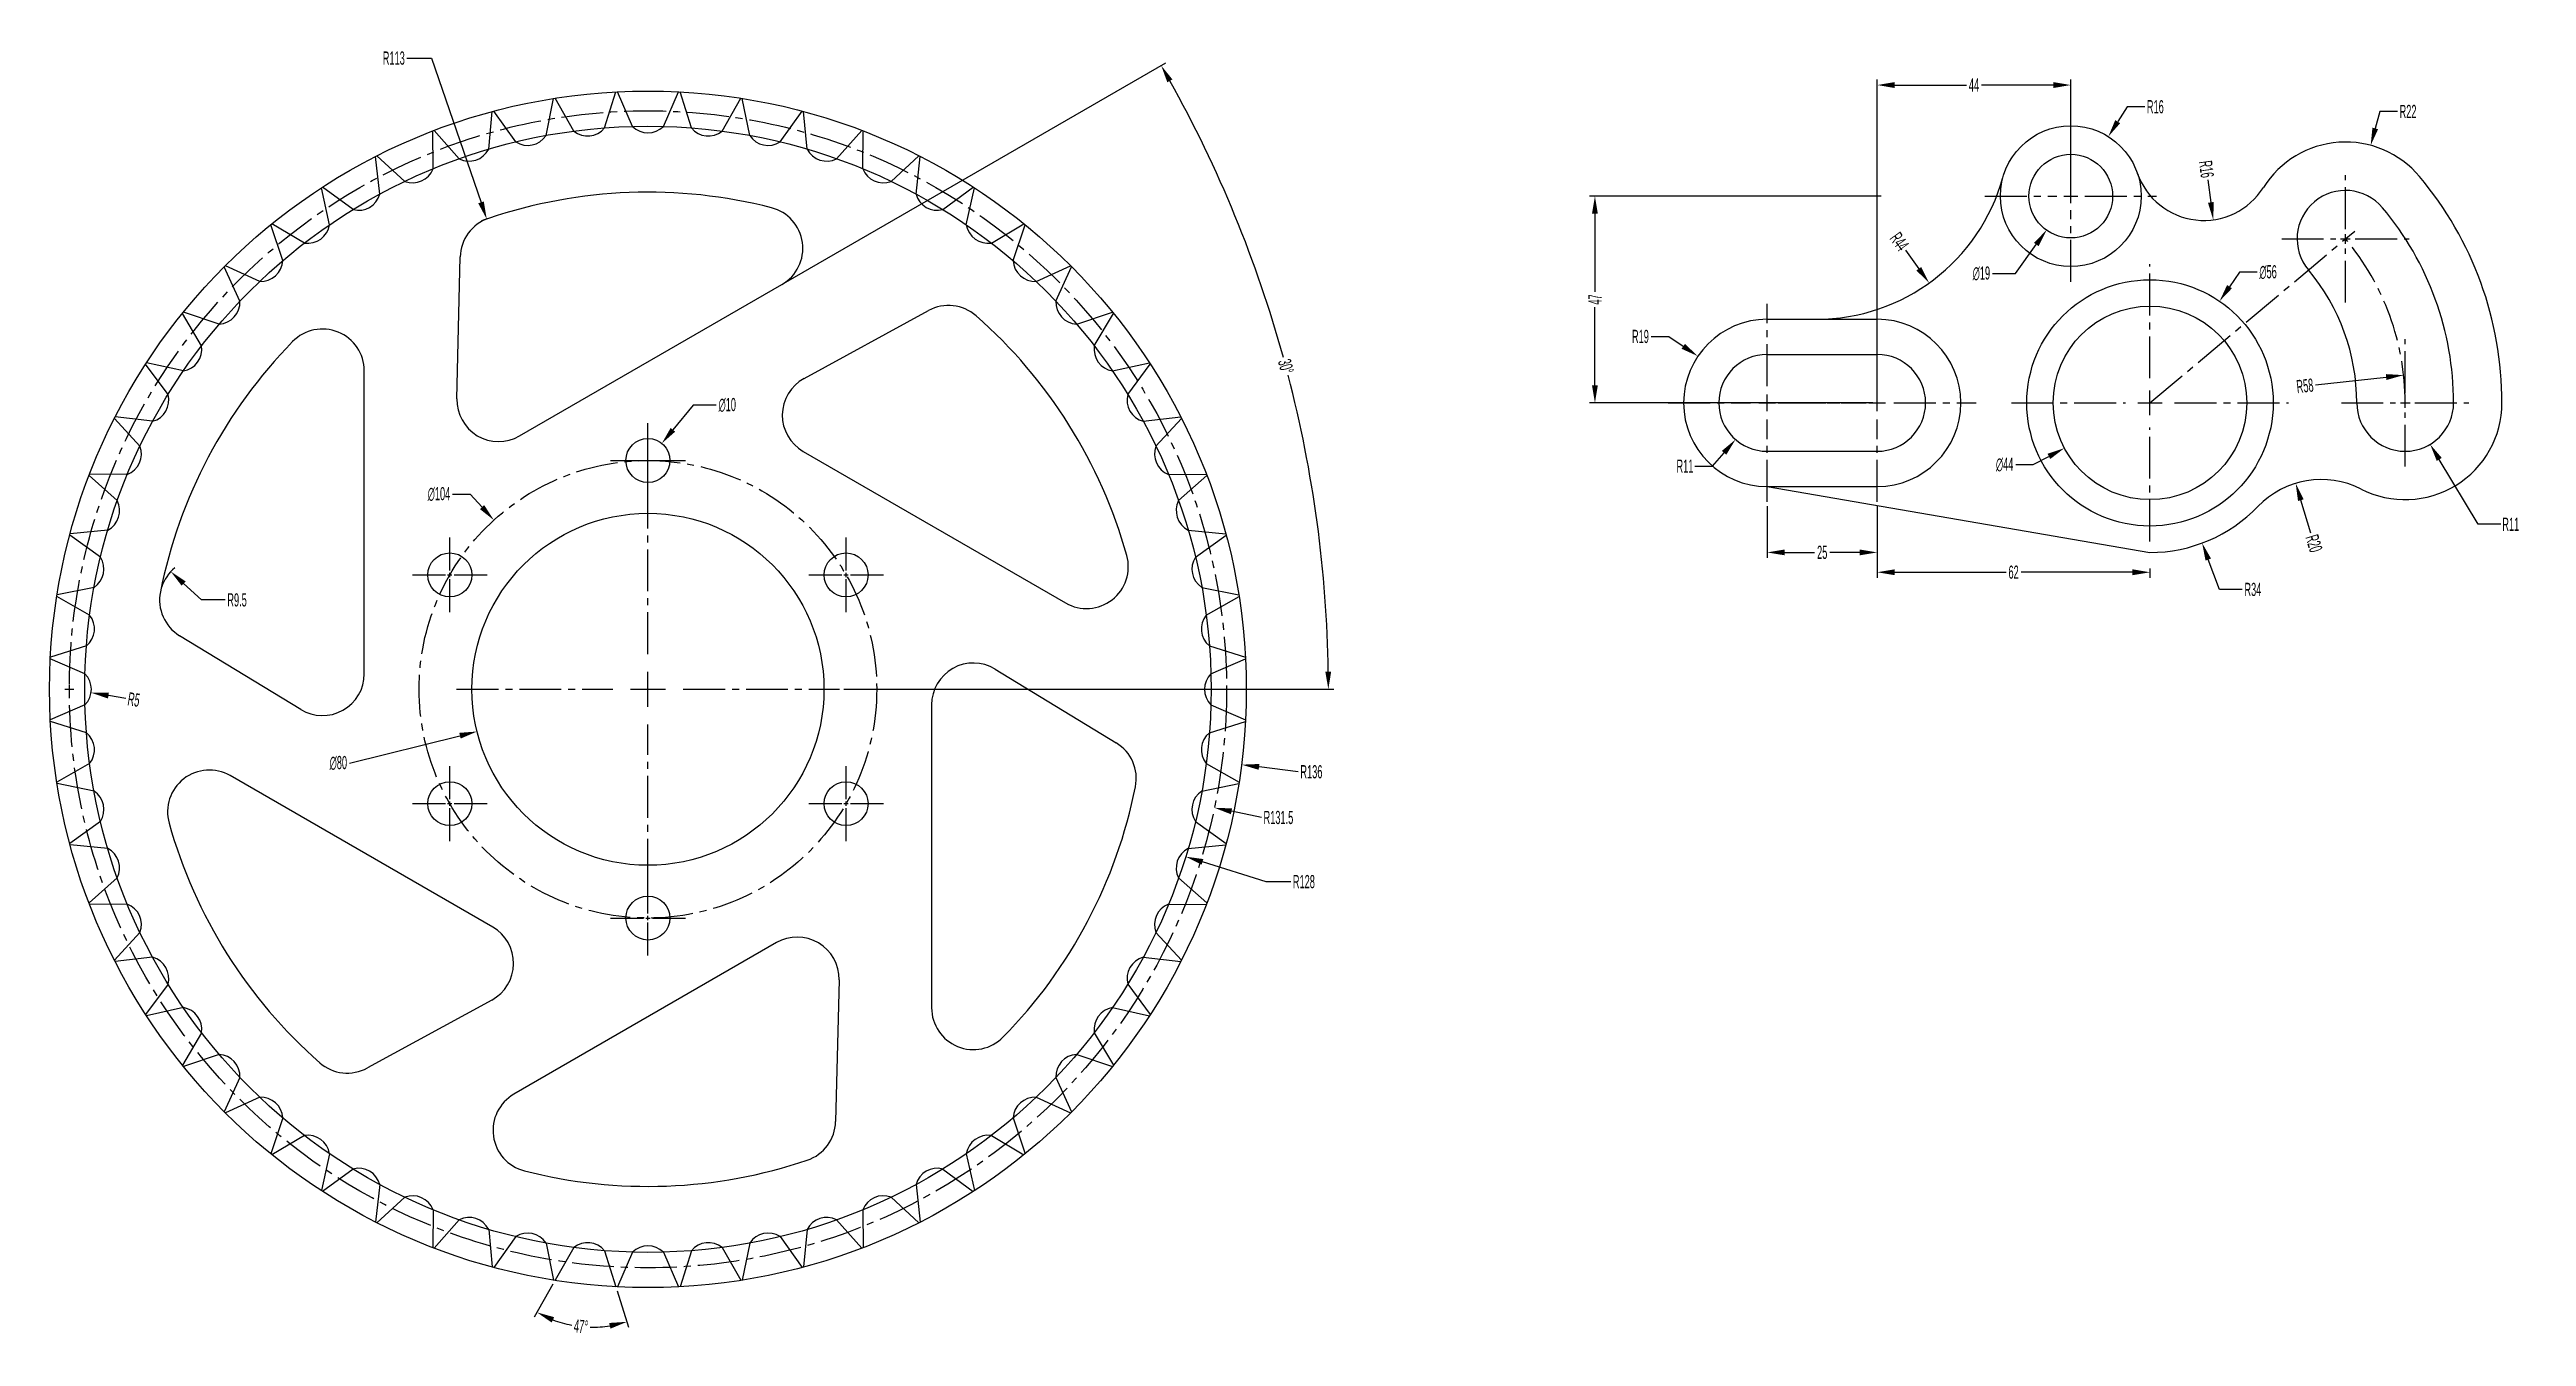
# Model space of a CAD drawing. Header units: millimetres. Extents: x 1568 to 31342, y 459 to 4403.
# Drawn here: x 15893 to 16456, y 4110 to 4403 of the extents above; entities that cross this region are included whole.
import ezdxf

# ---------------------------------------------------------------- set-up
doc = ezdxf.new("R2010")
doc.units = ezdxf.units.MM
doc.header["$LTSCALE"] = 0.5
doc.linetypes.add('CENTER2', pattern=[28.575, 19.05, -3.175, 3.175, -3.175])
doc.layers.add('centre line', color=3, linetype='CENTER2')
doc.layers.add('drawing', color=7, linetype='Continuous')
doc.styles.get("Standard").update_dxf_attribs({"font": 'arial.ttf', "width": 0.5})
doc.dimstyles.new('DARSHU2', dxfattribs={"dimtxt": 3, "dimasz": 4, "dimexe": 1.25, "dimexo": 1, "dimtad": 0, "dimtoh": 1, "dimdec": 1, "dimdsep": 46, "dimtxsty": 'Standard', "dimcen": 1, "dimclrd": 6, "dimclre": 6, "dimclrt": 6, "dimadec": 0, "dimazin": 0, "dimtfac": 1, "dimtdec": 1, "dimtofl": 0, "dimtmove": 0, "dimatfit": 3, "dimfxl": 1, "dimtfillclr": 256, "dimlwd": 25, "dimlwe": 25, "dimarcsym": 0})

msp = doc.modelspace()

# ---------------------------------------------------------------- blocks, each defined once
blk = doc.blocks.new('*U628')
at = {"layer": 'centre line', "color": 0, "linetype": 'CENTER2', "transparency": 16777216}
for p, q in [((0, 8), (0, 43.5)), ((-43.5, 0), (-8, 0)), ((8, 0), (43.5, 0)), ((0, -43.5), (0, -8))]:
    blk.add_line(p, q, dxfattribs=at)
at = {"layer": 'centre line', "color": 0, "linetype": 'Continuous', "transparency": 16777216}
for p, q in [((-4, 0), (4, 0)), ((0, -4), (0, 4))]:
    blk.add_line(p, q, dxfattribs=at)
blk = doc.blocks.new('*U629')
at = {"layer": 'centre line', "color": 0, "linetype": 'CENTER2', "transparency": 16777216}
for p, q in [((0, 1), (0, 8.5)), ((-8.5, 0), (-1, 0)), ((1, 0), (8.5, 0)), ((0, -8.5), (0, -1))]:
    blk.add_line(p, q, dxfattribs=at)
at = {"layer": 'centre line', "color": 0, "linetype": 'Continuous', "transparency": 16777216}
for p, q in [((-0.5, 0), (0.5, 0)), ((0, -0.5), (0, 0.5))]:
    blk.add_line(p, q, dxfattribs=at)
blk = doc.blocks.new('*U630')
at = {"layer": 'centre line', "color": 0, "linetype": 'CENTER2', "transparency": 16777216}
for p, q in [((0, 1), (0, 8.5)), ((-8.5, 0), (-1, 0)), ((1, 0), (8.5, 0)), ((0, -8.5), (0, -1))]:
    blk.add_line(p, q, dxfattribs=at)
at = {"layer": 'centre line', "color": 0, "linetype": 'Continuous', "transparency": 16777216}
for p, q in [((-0.5, 0), (0.5, 0)), ((0, -0.5), (0, 0.5))]:
    blk.add_line(p, q, dxfattribs=at)
blk = doc.blocks.new('*U631')
at = {"layer": 'centre line', "color": 0, "linetype": 'CENTER2', "transparency": 16777216}
for p, q in [((0, 1), (0, 8.5)), ((-8.5, 0), (-1, 0)), ((1, 0), (8.5, 0)), ((0, -8.5), (0, -1))]:
    blk.add_line(p, q, dxfattribs=at)
at = {"layer": 'centre line', "color": 0, "linetype": 'Continuous', "transparency": 16777216}
for p, q in [((-0.5, 0), (0.5, 0)), ((0, -0.5), (0, 0.5))]:
    blk.add_line(p, q, dxfattribs=at)
blk = doc.blocks.new('*U632')
at = {"layer": 'centre line', "color": 0, "linetype": 'CENTER2', "transparency": 16777216}
for p, q in [((0, 1), (0, 8.5)), ((-8.5, 0), (-1, 0)), ((1, 0), (8.5, 0)), ((0, -8.5), (0, -1))]:
    blk.add_line(p, q, dxfattribs=at)
at = {"layer": 'centre line', "color": 0, "linetype": 'Continuous', "transparency": 16777216}
for p, q in [((-0.5, 0), (0.5, 0)), ((0, -0.5), (0, 0.5))]:
    blk.add_line(p, q, dxfattribs=at)
blk = doc.blocks.new('*U633')
at = {"layer": 'centre line', "color": 0, "linetype": 'CENTER2', "transparency": 16777216}
for p, q in [((0, 1), (0, 8.5)), ((-8.5, 0), (-1, 0)), ((1, 0), (8.5, 0)), ((0, -8.5), (0, -1))]:
    blk.add_line(p, q, dxfattribs=at)
at = {"layer": 'centre line', "color": 0, "linetype": 'Continuous', "transparency": 16777216}
for p, q in [((-0.5, 0), (0.5, 0)), ((0, -0.5), (0, 0.5))]:
    blk.add_line(p, q, dxfattribs=at)
blk = doc.blocks.new('*U634')
at = {"layer": 'centre line', "color": 0, "linetype": 'CENTER2', "transparency": 16777216}
for p, q in [((0, 1), (0, 8.5)), ((-8.5, 0), (-1, 0)), ((1, 0), (8.5, 0)), ((0, -8.5), (0, -1))]:
    blk.add_line(p, q, dxfattribs=at)
at = {"layer": 'centre line', "color": 0, "linetype": 'Continuous', "transparency": 16777216}
for p, q in [((-0.5, 0), (0.5, 0)), ((0, -0.5), (0, 0.5))]:
    blk.add_line(p, q, dxfattribs=at)
blk = doc.blocks.new('*D635')
at = {"layer": 'centre line', "color": 6, "linetype": 'Continuous', "lineweight": 25, "transparency": 16777216}
for p, q in [((16060.42, 4350.05), (16146.82, 4399.93)), ((16073.59, 4257.52), (16184.98, 4257.52))]:
    blk.add_line(p, q, dxfattribs=at)
for start, end in [(15.4235, 29.1918), (0.8082, 14.5765)]:
    blk.add_arc((15900.16, 4257.52), 283.57, start, end, dxfattribs=at)
at = {"layer": 'centre line', "color": 6, "transparency": 16777216}
for points in [[(16147.13, 4395.5), (16148.29, 4396.16), (16145.74, 4399.3)], [(16184.37, 4261.52), (16183.04, 4261.51), (16183.73, 4257.52)]]:
    blk.add_solid(points, dxfattribs=at)
at = {"layer": 'Defpoints', "color": 0, "transparency": 16777216}
for p in [(16059.55, 4349.55), (15999.91, 4315.11), (16179.42, 4306.76), (16037.09, 4257.52), (16072.59, 4257.52)]:
    blk.add_point(p, dxfattribs=at)
at = {"layer": 'centre line', "color": 6, "transparency": 16777216, "insert": (16174.07, 4330.91), "char_height": 3, "attachment_point": 5, "rotation": 285}
blk.add_mtext('30°', dxfattribs=at)
blk = doc.blocks.new('*D636')
at = {"layer": 'centre line', "color": 6, "linetype": 'Continuous', "lineweight": 25, "transparency": 16777216}
for p, q in [((16007.49, 4122.29), (16003.25, 4114.79)), ((16022.1, 4120.76), (16024.69, 4112.54))]:
    blk.add_line(p, q, dxfattribs=at)
for start, end in [(249.3959, 259.27), (268.73, 278.6041)]:
    blk.add_arc((16016.56, 4138.32), 25.79, start, end, dxfattribs=at)
at = {"layer": 'centre line', "color": 6, "transparency": 16777216}
for points in [[(16007.2, 4113.58), (16007.77, 4114.79), (16003.86, 4115.88)], [(16020.27, 4113.47), (16020.57, 4112.18), (16024.32, 4113.73)]]:
    blk.add_solid(points, dxfattribs=at)
at = {"layer": 'Defpoints', "color": 0, "transparency": 16777216}
for p in [(16012.21, 4130.64), (16019.22, 4129.9), (16007.99, 4123.16), (16021.8, 4121.71), (16010.4, 4113.28)]:
    blk.add_point(p, dxfattribs=at)
at = {"layer": 'centre line', "color": 6, "transparency": 16777216, "insert": (16013.87, 4112.68), "char_height": 3, "attachment_point": 5, "rotation": 354}
blk.add_mtext('47°', dxfattribs=at)
blk = doc.blocks.new('*D637')
at = {"layer": 'centre line', "color": 6, "linetype": 'Continuous', "lineweight": 25, "transparency": 16777216}
for p, q in [((15974.33, 4400.98), (15979.91, 4400.98)), ((15979.91, 4400.98), (15991.15, 4368.2))]:
    blk.add_line(p, q, dxfattribs=at)
at = {"layer": 'centre line', "color": 6, "lineweight": 25, "transparency": 16777216}
for p, q in [((16028.09, 4257.52), (16030.09, 4257.52)), ((16029.09, 4256.52), (16029.09, 4258.52))]:
    blk.add_line(p, q, dxfattribs=at)
at = {"layer": 'centre line', "color": 6, "linetype": 'Continuous', "lineweight": 25, "transparency": 16777216}
blk.add_arc((16029.09, 4257.52), 113, 108.6901, 109.5546, dxfattribs=at)
at = {"layer": 'centre line', "color": 6, "transparency": 16777216}
blk.add_solid([(15991.78, 4368.41), (15990.52, 4367.98), (15992.45, 4364.41)], dxfattribs=at)
at = {"layer": 'Defpoints', "color": 0, "transparency": 16777216}
for p in [(15992.45, 4364.41), (16029.09, 4257.52)]:
    blk.add_point(p, dxfattribs=at)
at = {"layer": 'centre line', "color": 6, "transparency": 16777216, "insert": (15971.33, 4400.98), "char_height": 3, "attachment_point": 5}
blk.add_mtext('R113', dxfattribs=at)
blk = doc.blocks.new('*D638')
at = {"layer": 'centre line', "color": 6, "linetype": 'Continuous', "lineweight": 25, "transparency": 16777216}
for p, q in [((15927.6, 4277.82), (15923.57, 4281.56)), ((15932.99, 4277.82), (15927.6, 4277.82))]:
    blk.add_line(p, q, dxfattribs=at)
blk.add_arc((15927.6, 4277.82), 9.5, 129.6039, 162.6589, dxfattribs=at)
at = {"layer": 'centre line', "color": 6, "transparency": 16777216}
blk.add_solid([(15924.02, 4282.05), (15923.11, 4281.07), (15920.64, 4284.28)], dxfattribs=at)
at = {"layer": 'Defpoints', "color": 0, "transparency": 16777216}
for p in [(15920.64, 4284.28), (15927.6, 4277.82)]:
    blk.add_point(p, dxfattribs=at)
at = {"layer": 'centre line', "color": 6, "transparency": 16777216, "insert": (15935.71, 4277.82), "char_height": 3, "attachment_point": 5}
blk.add_mtext('R9.5', dxfattribs=at)
blk = doc.blocks.new('*D639')
at = {"layer": 'centre line', "color": 6, "lineweight": 25, "transparency": 16777216}
for p, q in [((16028.09, 4257.52), (16030.09, 4257.52)), ((16029.09, 4256.52), (16029.09, 4258.52))]:
    blk.add_line(p, q, dxfattribs=at)
at = {"layer": 'centre line', "color": 6, "linetype": 'Continuous', "lineweight": 25, "transparency": 16777216}
blk.add_line((16176.88, 4238.75), (16167.97, 4239.88), dxfattribs=at)
at = {"layer": 'centre line', "color": 6, "transparency": 16777216}
blk.add_solid([(16168.06, 4240.54), (16167.89, 4239.22), (16164.01, 4240.38)], dxfattribs=at)
at = {"layer": 'Defpoints', "color": 0, "transparency": 16777216}
for p in [(16029.09, 4257.52), (16164.01, 4240.38)]:
    blk.add_point(p, dxfattribs=at)
at = {"layer": 'centre line', "color": 6, "transparency": 16777216, "insert": (16179.88, 4238.75), "char_height": 3, "attachment_point": 5}
blk.add_mtext('R136', dxfattribs=at)
blk = doc.blocks.new('*D640')
at = {"layer": 'centre line', "color": 6, "lineweight": 25, "transparency": 16777216}
for p, q in [((16028.09, 4257.52), (16030.09, 4257.52)), ((16029.09, 4256.52), (16029.09, 4258.52))]:
    blk.add_line(p, q, dxfattribs=at)
at = {"layer": 'centre line', "color": 6, "linetype": 'Continuous', "lineweight": 25, "transparency": 16777216}
blk.add_line((16168.5, 4228.36), (16161.72, 4229.78), dxfattribs=at)
at = {"layer": 'centre line', "color": 6, "transparency": 16777216}
blk.add_solid([(16161.86, 4230.43), (16161.58, 4229.12), (16157.8, 4230.59)], dxfattribs=at)
at = {"layer": 'Defpoints', "color": 0, "transparency": 16777216}
for p in [(16029.09, 4257.52), (16157.8, 4230.59)]:
    blk.add_point(p, dxfattribs=at)
at = {"layer": 'centre line', "color": 6, "transparency": 16777216, "insert": (16172.38, 4228.36), "char_height": 3, "attachment_point": 5}
blk.add_mtext('R131.5', dxfattribs=at)
blk = doc.blocks.new('*D641')
at = {"layer": 'centre line', "color": 6, "lineweight": 25, "transparency": 16777216}
for p, q in [((16028.09, 4257.52), (16030.09, 4257.52)), ((16029.09, 4256.52), (16029.09, 4258.52))]:
    blk.add_line(p, q, dxfattribs=at)
at = {"layer": 'centre line', "color": 6, "linetype": 'Continuous', "lineweight": 25, "transparency": 16777216}
for p, q in [((16169.59, 4213.78), (16155.12, 4218.28)), ((16175.17, 4213.78), (16169.59, 4213.78))]:
    blk.add_line(p, q, dxfattribs=at)
at = {"layer": 'centre line', "color": 6, "transparency": 16777216}
blk.add_solid([(16155.32, 4218.92), (16154.93, 4217.65), (16151.3, 4219.47)], dxfattribs=at)
at = {"layer": 'Defpoints', "color": 0, "transparency": 16777216}
for p in [(16029.09, 4257.52), (16151.3, 4219.47)]:
    blk.add_point(p, dxfattribs=at)
at = {"layer": 'centre line', "color": 6, "transparency": 16777216, "insert": (16178.17, 4213.78), "char_height": 3, "attachment_point": 5}
blk.add_mtext('R128', dxfattribs=at)
blk = doc.blocks.new('*D642')
at = {"layer": 'centre line', "color": 6, "lineweight": 25, "transparency": 16777216}
for p, q in [((15896.59, 4257.52), (15898.59, 4257.52)), ((15897.59, 4256.52), (15897.59, 4258.52))]:
    blk.add_line(p, q, dxfattribs=at)
at = {"layer": 'centre line', "color": 6, "linetype": 'Continuous', "lineweight": 25, "transparency": 16777216}
blk.add_line((15910.43, 4255.46), (15906.48, 4256.09), dxfattribs=at)
at = {"layer": 'centre line', "color": 6, "transparency": 16777216}
blk.add_solid([(15906.58, 4256.75), (15906.37, 4255.43), (15902.53, 4256.73)], dxfattribs=at)
at = {"layer": 'Defpoints', "color": 0, "transparency": 16777216}
for p in [(15897.59, 4257.52), (15902.53, 4256.73)]:
    blk.add_point(p, dxfattribs=at)
at = {"layer": 'centre line', "color": 6, "transparency": 16777216, "insert": (15912.24, 4255.17), "char_height": 3, "attachment_point": 5, "rotation": 350.8887}
blk.add_mtext('R5', dxfattribs=at)
blk = doc.blocks.new('*D643')
at = {"layer": 'centre line', "color": 6, "lineweight": 25, "transparency": 16777216}
for p, q in [((16028.09, 4257.52), (16030.09, 4257.52)), ((16029.09, 4256.52), (16029.09, 4258.52))]:
    blk.add_line(p, q, dxfattribs=at)
at = {"layer": 'centre line', "color": 6, "linetype": 'Continuous', "lineweight": 25, "transparency": 16777216}
blk.add_line((15961.24, 4240.76), (15986.37, 4246.96), dxfattribs=at)
at = {"layer": 'centre line', "color": 6, "transparency": 16777216}
blk.add_solid([(15986.21, 4247.61), (15986.53, 4246.32), (15990.26, 4247.92)], dxfattribs=at)
at = {"layer": 'Defpoints', "color": 0, "transparency": 16777216}
for p in [(16067.92, 4267.11), (15990.26, 4247.92)]:
    blk.add_point(p, dxfattribs=at)
at = {"layer": 'centre line', "color": 6, "transparency": 16777216, "insert": (15958.73, 4240.76), "char_height": 3, "attachment_point": 5}
blk.add_mtext('∅80', dxfattribs=at)
blk = doc.blocks.new('*D644')
at = {"layer": 'centre line', "color": 6, "linetype": 'Continuous', "lineweight": 25, "transparency": 16777216}
for p, q in [((15984.7, 4301.89), (15988.7, 4301.89)), ((15988.7, 4301.89), (15991.39, 4298.93))]:
    blk.add_line(p, q, dxfattribs=at)
at = {"layer": 'centre line', "color": 6, "lineweight": 25, "transparency": 16777216}
for p, q in [((16028.09, 4257.52), (16030.09, 4257.52)), ((16029.09, 4256.52), (16029.09, 4258.52))]:
    blk.add_line(p, q, dxfattribs=at)
at = {"layer": 'centre line', "color": 6, "transparency": 16777216}
blk.add_solid([(15991.88, 4299.38), (15990.9, 4298.48), (15994.08, 4295.97)], dxfattribs=at)
at = {"layer": 'Defpoints', "color": 0, "transparency": 16777216}
for p in [(15994.08, 4295.97), (16064.09, 4219.06)]:
    blk.add_point(p, dxfattribs=at)
at = {"layer": 'centre line', "color": 6, "transparency": 16777216, "insert": (15981.6, 4301.89), "char_height": 3, "attachment_point": 5}
blk.add_mtext('∅104', dxfattribs=at)
blk = doc.blocks.new('*D645')
at = {"layer": 'centre line', "color": 6, "linetype": 'Continuous', "lineweight": 25, "transparency": 16777216}
for p, q in [((16039.35, 4322.14), (16034.77, 4316.5)), ((16044.61, 4322.14), (16039.35, 4322.14))]:
    blk.add_line(p, q, dxfattribs=at)
at = {"layer": 'centre line', "color": 6, "lineweight": 25, "transparency": 16777216}
for p, q in [((16028.09, 4309.52), (16030.09, 4309.52)), ((16029.09, 4308.52), (16029.09, 4310.52))]:
    blk.add_line(p, q, dxfattribs=at)
at = {"layer": 'centre line', "color": 6, "transparency": 16777216}
blk.add_solid([(16034.25, 4316.92), (16035.28, 4316.08), (16032.24, 4313.4)], dxfattribs=at)
at = {"layer": 'Defpoints', "color": 0, "transparency": 16777216}
for p in [(16032.24, 4313.4), (16025.94, 4305.64)]:
    blk.add_point(p, dxfattribs=at)
at = {"layer": 'centre line', "color": 6, "transparency": 16777216, "insert": (16047.12, 4322.14), "char_height": 3, "attachment_point": 5}
blk.add_mtext('∅10', dxfattribs=at)
blk = doc.blocks.new('*U646')
at = {"layer": 'centre line', "color": 0, "linetype": 'CENTER2', "transparency": 16777216}
for p, q in [((0, 3.2), (0, 19.5)), ((-19.5, 0), (-3.2, 0)), ((3.2, 0), (19.5, 0)), ((0, -19.5), (0, -3.2))]:
    blk.add_line(p, q, dxfattribs=at)
at = {"layer": 'centre line', "color": 0, "linetype": 'Continuous', "transparency": 16777216}
for p, q in [((-1.6, 0), (1.6, 0)), ((0, -1.6), (0, 1.6))]:
    blk.add_line(p, q, dxfattribs=at)
blk = doc.blocks.new('*U647')
at = {"layer": 'centre line', "color": 0, "linetype": 'CENTER2', "transparency": 16777216}
for p, q in [((0, 5.6), (0, 31.5)), ((-31.5, 0), (-5.6, 0)), ((5.6, 0), (31.5, 0)), ((0, -31.5), (0, -5.6))]:
    blk.add_line(p, q, dxfattribs=at)
at = {"layer": 'centre line', "color": 0, "linetype": 'Continuous', "transparency": 16777216}
for p, q in [((-2.8, 0), (2.8, 0)), ((0, -2.8), (0, 2.8))]:
    blk.add_line(p, q, dxfattribs=at)
blk = doc.blocks.new('*U648')
at = {"layer": 'centre line', "color": 0, "linetype": 'CENTER2', "transparency": 16777216}
for p, q in [((0, 3.8), (0, 22.5)), ((-22.5, 0), (-3.8, 0)), ((3.8, 0), (22.5, 0)), ((0, -22.5), (0, -3.8))]:
    blk.add_line(p, q, dxfattribs=at)
at = {"layer": 'centre line', "color": 0, "linetype": 'Continuous', "transparency": 16777216}
for p, q in [((-1.9, 0), (1.9, 0)), ((0, -1.9), (0, 1.9))]:
    blk.add_line(p, q, dxfattribs=at)
blk = doc.blocks.new('*U649')
at = {"layer": 'centre line', "color": 0, "linetype": 'CENTER2', "transparency": 16777216}
for p, q in [((0, 3.8), (0, 22.5)), ((-22.5, 0), (-3.8, 0)), ((3.8, 0), (22.5, 0)), ((0, -22.5), (0, -3.8))]:
    blk.add_line(p, q, dxfattribs=at)
at = {"layer": 'centre line', "color": 0, "linetype": 'Continuous', "transparency": 16777216}
for p, q in [((-1.9, 0), (1.9, 0)), ((0, -1.9), (0, 1.9))]:
    blk.add_line(p, q, dxfattribs=at)
blk = doc.blocks.new('*U650')
at = {"layer": 'centre line', "color": 0, "linetype": 'CENTER2', "transparency": 16777216}
for p, q in [((0, 2.2), (0, 14.5)), ((-14.5, 0), (-2.2, 0)), ((2.2, 0), (14.5, 0)), ((0, -14.5), (0, -2.2))]:
    blk.add_line(p, q, dxfattribs=at)
at = {"layer": 'centre line', "color": 0, "linetype": 'Continuous', "transparency": 16777216}
for p, q in [((-1.1, 0), (1.1, 0)), ((0, -1.1), (0, 1.1))]:
    blk.add_line(p, q, dxfattribs=at)
blk = doc.blocks.new('*U651')
at = {"layer": 'centre line', "color": 0, "linetype": 'CENTER2', "transparency": 16777216}
for p, q in [((0, 2.2), (0, 14.5)), ((-14.5, 0), (-2.2, 0)), ((2.2, 0), (14.5, 0)), ((0, -14.5), (0, -2.2))]:
    blk.add_line(p, q, dxfattribs=at)
at = {"layer": 'centre line', "color": 0, "linetype": 'Continuous', "transparency": 16777216}
for p, q in [((-1.1, 0), (1.1, 0)), ((0, -1.1), (0, 1.1))]:
    blk.add_line(p, q, dxfattribs=at)
blk = doc.blocks.new('*D652')
at = {"layer": 'centre line', "color": 6, "lineweight": 25, "transparency": 16777216}
for p, q in [((16351.47, 4369.62), (16353.47, 4369.62)), ((16352.47, 4368.62), (16352.47, 4370.62))]:
    blk.add_line(p, q, dxfattribs=at)
at = {"layer": 'centre line', "color": 6, "linetype": 'Continuous', "lineweight": 25, "transparency": 16777216}
for p, q in [((16339.93, 4352.04), (16344.63, 4358.63)), ((16334.67, 4352.04), (16339.93, 4352.04))]:
    blk.add_line(p, q, dxfattribs=at)
at = {"layer": 'centre line', "color": 6, "transparency": 16777216}
blk.add_solid([(16344.09, 4359.02), (16345.17, 4358.25), (16346.95, 4361.89)], dxfattribs=at)
at = {"layer": 'Defpoints', "color": 0, "transparency": 16777216}
for p in [(16357.98, 4377.36), (16346.95, 4361.89)]:
    blk.add_point(p, dxfattribs=at)
at = {"layer": 'centre line', "color": 6, "transparency": 16777216, "insert": (16332.15, 4352.04), "char_height": 3, "attachment_point": 5}
blk.add_mtext('∅19', dxfattribs=at)
blk = doc.blocks.new('*D653')
at = {"layer": 'centre line', "color": 6, "lineweight": 25, "transparency": 16777216}
for p, q in [((16370.47, 4321.62), (16370.47, 4323.62)), ((16369.47, 4322.62), (16371.47, 4322.62))]:
    blk.add_line(p, q, dxfattribs=at)
at = {"layer": 'centre line', "color": 6, "linetype": 'Continuous', "lineweight": 25, "transparency": 16777216}
for p, q in [((16339.95, 4308.59), (16343.95, 4308.59)), ((16343.95, 4308.59), (16347.49, 4310.46))]:
    blk.add_line(p, q, dxfattribs=at)
at = {"layer": 'centre line', "color": 6, "transparency": 16777216}
blk.add_solid([(16347.18, 4311.05), (16347.8, 4309.87), (16351.02, 4312.33)], dxfattribs=at)
at = {"layer": 'Defpoints', "color": 0, "transparency": 16777216}
for p in [(16389.91, 4332.92), (16351.02, 4312.33)]:
    blk.add_point(p, dxfattribs=at)
at = {"layer": 'centre line', "color": 6, "transparency": 16777216, "insert": (16337.44, 4308.59), "char_height": 3, "attachment_point": 5}
blk.add_mtext('∅44', dxfattribs=at)
blk = doc.blocks.new('*D654')
at = {"layer": 'centre line', "color": 6, "linetype": 'Continuous', "lineweight": 25, "transparency": 16777216}
for p, q in [((16390.8, 4352.33), (16388.54, 4349.03)), ((16394.8, 4352.33), (16390.8, 4352.33))]:
    blk.add_line(p, q, dxfattribs=at)
at = {"layer": 'centre line', "color": 6, "lineweight": 25, "transparency": 16777216}
for p, q in [((16370.47, 4321.62), (16370.47, 4323.62)), ((16369.47, 4322.62), (16371.47, 4322.62))]:
    blk.add_line(p, q, dxfattribs=at)
at = {"layer": 'centre line', "color": 6, "transparency": 16777216}
blk.add_solid([(16387.99, 4349.41), (16389.09, 4348.66), (16386.28, 4345.73)], dxfattribs=at)
at = {"layer": 'Defpoints', "color": 0, "transparency": 16777216}
for p in [(16386.28, 4345.73), (16354.66, 4299.52)]:
    blk.add_point(p, dxfattribs=at)
at = {"layer": 'centre line', "color": 6, "transparency": 16777216, "insert": (16397.31, 4352.33), "char_height": 3, "attachment_point": 5}
blk.add_mtext('∅56', dxfattribs=at)
blk = doc.blocks.new('*D655')
at = {"layer": 'centre line', "color": 6, "linetype": 'Continuous', "lineweight": 25, "transparency": 16777216}
for p, q in [((16365.26, 4389.93), (16363.13, 4386.55)), ((16369.26, 4389.93), (16365.26, 4389.93))]:
    blk.add_line(p, q, dxfattribs=at)
at = {"layer": 'centre line', "color": 6, "lineweight": 25, "transparency": 16777216}
for p, q in [((16351.47, 4369.62), (16353.47, 4369.62)), ((16352.47, 4368.62), (16352.47, 4370.62))]:
    blk.add_line(p, q, dxfattribs=at)
at = {"layer": 'centre line', "color": 6, "transparency": 16777216}
blk.add_solid([(16362.57, 4386.9), (16363.69, 4386.19), (16361, 4383.16)], dxfattribs=at)
at = {"layer": 'Defpoints', "color": 0, "transparency": 16777216}
for p in [(16361, 4383.16), (16352.47, 4369.62)]:
    blk.add_point(p, dxfattribs=at)
at = {"layer": 'centre line', "color": 6, "transparency": 16777216, "insert": (16371.68, 4389.93), "char_height": 3, "attachment_point": 5}
blk.add_mtext('R16', dxfattribs=at)
blk = doc.blocks.new('*D656')
at = {"layer": 'centre line', "color": 6, "linetype": 'Continuous', "lineweight": 25, "transparency": 16777216}
blk.add_line((16383.61, 4373.35), (16384.31, 4368.2), dxfattribs=at)
at = {"layer": 'centre line', "color": 6, "transparency": 16777216}
blk.add_solid([(16384.97, 4368.29), (16383.65, 4368.11), (16384.84, 4364.24)], dxfattribs=at)
at = {"layer": 'Defpoints', "color": 0, "transparency": 16777216}
for p in [(16382.71, 4380.1), (16384.84, 4364.24)]:
    blk.add_point(p, dxfattribs=at)
at = {"layer": 'centre line', "color": 6, "transparency": 16777216, "insert": (16383.29, 4375.75), "char_height": 3, "attachment_point": 5, "rotation": 277.6704}
blk.add_mtext('R16', dxfattribs=at)
blk = doc.blocks.new('*D657')
at = {"layer": 'centre line', "color": 6, "linetype": 'Continuous', "lineweight": 25, "transparency": 16777216}
for p, q in [((16422.7, 4388.87), (16421.66, 4385.01)), ((16426.7, 4388.87), (16422.7, 4388.87))]:
    blk.add_line(p, q, dxfattribs=at)
at = {"layer": 'centre line', "color": 6, "lineweight": 25, "transparency": 16777216}
for p, q in [((16413.9, 4359.91), (16415.9, 4359.91)), ((16414.9, 4358.91), (16414.9, 4360.91))]:
    blk.add_line(p, q, dxfattribs=at)
at = {"layer": 'centre line', "color": 6, "transparency": 16777216}
blk.add_solid([(16421.02, 4385.18), (16422.31, 4384.84), (16420.62, 4381.15)], dxfattribs=at)
at = {"layer": 'Defpoints', "color": 0, "transparency": 16777216}
for p in [(16420.62, 4381.15), (16414.9, 4359.91)]:
    blk.add_point(p, dxfattribs=at)
at = {"layer": 'centre line', "color": 6, "transparency": 16777216, "insert": (16429.11, 4388.87), "char_height": 3, "attachment_point": 5}
blk.add_mtext('R22', dxfattribs=at)
blk = doc.blocks.new('*D658')
at = {"layer": 'centre line', "color": 6, "linetype": 'Continuous', "lineweight": 25, "transparency": 16777216}
blk.add_line((16408.09, 4326.74), (16424.15, 4328.5), dxfattribs=at)
at = {"layer": 'centre line', "color": 6, "transparency": 16777216}
blk.add_solid([(16424.08, 4329.16), (16424.22, 4327.83), (16428.12, 4328.93)], dxfattribs=at)
at = {"layer": 'Defpoints', "color": 0, "transparency": 16777216}
for p in [(16428.12, 4328.93), (16370.47, 4322.62)]:
    blk.add_point(p, dxfattribs=at)
at = {"layer": 'centre line', "color": 6, "transparency": 16777216, "insert": (16405.69, 4326.48), "char_height": 3, "attachment_point": 5, "rotation": 6.2425}
blk.add_mtext('R58', dxfattribs=at)
blk = doc.blocks.new('*D659')
at = {"layer": 'centre line', "color": 6, "lineweight": 25, "transparency": 16777216}
for p, q in [((16428.47, 4321.62), (16428.47, 4323.62)), ((16427.47, 4322.62), (16429.47, 4322.62))]:
    blk.add_line(p, q, dxfattribs=at)
at = {"layer": 'centre line', "color": 6, "linetype": 'Continuous', "lineweight": 25, "transparency": 16777216}
for p, q in [((16445.09, 4295.03), (16436.21, 4309.78)), ((16450.19, 4295.03), (16445.09, 4295.03))]:
    blk.add_line(p, q, dxfattribs=at)
at = {"layer": 'centre line', "color": 6, "transparency": 16777216}
blk.add_solid([(16436.78, 4310.12), (16435.64, 4309.43), (16434.14, 4313.2)], dxfattribs=at)
at = {"layer": 'Defpoints', "color": 0, "transparency": 16777216}
for p in [(16428.47, 4322.62), (16434.14, 4313.2)]:
    blk.add_point(p, dxfattribs=at)
at = {"layer": 'centre line', "color": 6, "transparency": 16777216, "insert": (16452.46, 4295.03), "char_height": 3, "attachment_point": 5}
blk.add_mtext('R11', dxfattribs=at)
blk = doc.blocks.new('*D660')
at = {"layer": 'centre line', "color": 6, "linetype": 'Continuous', "lineweight": 25, "transparency": 16777216}
blk.add_line((16407.03, 4293), (16404.74, 4300.51), dxfattribs=at)
at = {"layer": 'centre line', "color": 6, "transparency": 16777216}
blk.add_solid([(16405.38, 4300.7), (16404.11, 4300.32), (16403.58, 4304.34)], dxfattribs=at)
at = {"layer": 'Defpoints', "color": 0, "transparency": 16777216}
for p in [(16403.58, 4304.34), (16409.4, 4285.2)]:
    blk.add_point(p, dxfattribs=at)
at = {"layer": 'centre line', "color": 6, "transparency": 16777216, "insert": (16407.73, 4290.68), "char_height": 3, "attachment_point": 5, "rotation": 286.9147}
blk.add_mtext('R20', dxfattribs=at)
blk = doc.blocks.new('*D661')
at = {"layer": 'centre line', "color": 6, "lineweight": 25, "transparency": 16777216}
for p, q in [((16370.47, 4321.62), (16370.47, 4323.62)), ((16369.47, 4322.62), (16371.47, 4322.62))]:
    blk.add_line(p, q, dxfattribs=at)
at = {"layer": 'centre line', "color": 6, "linetype": 'Continuous', "lineweight": 25, "transparency": 16777216}
for p, q in [((16386.24, 4280.2), (16383.71, 4287.01)), ((16391.43, 4280.2), (16386.24, 4280.2))]:
    blk.add_line(p, q, dxfattribs=at)
at = {"layer": 'centre line', "color": 6, "transparency": 16777216}
blk.add_solid([(16384.34, 4287.24), (16383.09, 4286.77), (16382.32, 4290.76)], dxfattribs=at)
at = {"layer": 'Defpoints', "color": 0, "transparency": 16777216}
for p in [(16370.47, 4322.62), (16382.32, 4290.76)]:
    blk.add_point(p, dxfattribs=at)
at = {"layer": 'centre line', "color": 6, "transparency": 16777216, "insert": (16393.85, 4280.2), "char_height": 3, "attachment_point": 5}
blk.add_mtext('R34', dxfattribs=at)
blk = doc.blocks.new('*D662')
at = {"layer": 'centre line', "color": 6, "linetype": 'Continuous', "lineweight": 25, "transparency": 16777216}
for p, q in [((16257.08, 4337.71), (16261.08, 4337.71)), ((16261.08, 4337.71), (16264.4, 4335.48))]:
    blk.add_line(p, q, dxfattribs=at)
at = {"layer": 'centre line', "color": 6, "lineweight": 25, "transparency": 16777216}
for p, q in [((16283.47, 4321.62), (16283.47, 4323.62)), ((16282.47, 4322.62), (16284.47, 4322.62))]:
    blk.add_line(p, q, dxfattribs=at)
at = {"layer": 'centre line', "color": 6, "transparency": 16777216}
blk.add_solid([(16264.77, 4336.03), (16264.02, 4334.92), (16267.71, 4333.24)], dxfattribs=at)
at = {"layer": 'Defpoints', "color": 0, "transparency": 16777216}
for p in [(16267.71, 4333.24), (16283.47, 4322.62)]:
    blk.add_point(p, dxfattribs=at)
at = {"layer": 'centre line', "color": 6, "transparency": 16777216, "insert": (16254.66, 4337.71), "char_height": 3, "attachment_point": 5}
blk.add_mtext('R19', dxfattribs=at)
blk = doc.blocks.new('*D663')
at = {"layer": 'centre line', "color": 6, "lineweight": 25, "transparency": 16777216}
for p, q in [((16283.47, 4321.62), (16283.47, 4323.62)), ((16282.47, 4322.62), (16284.47, 4322.62))]:
    blk.add_line(p, q, dxfattribs=at)
at = {"layer": 'centre line', "color": 6, "linetype": 'Continuous', "lineweight": 25, "transparency": 16777216}
for p, q in [((16267.05, 4308.24), (16271.05, 4308.24)), ((16271.05, 4308.24), (16273.66, 4311.27))]:
    blk.add_line(p, q, dxfattribs=at)
at = {"layer": 'centre line', "color": 6, "transparency": 16777216}
blk.add_solid([(16273.16, 4311.71), (16274.17, 4310.84), (16276.28, 4314.3)], dxfattribs=at)
at = {"layer": 'Defpoints', "color": 0, "transparency": 16777216}
for p in [(16283.47, 4322.62), (16276.28, 4314.3)]:
    blk.add_point(p, dxfattribs=at)
at = {"layer": 'centre line', "color": 6, "transparency": 16777216, "insert": (16264.78, 4308.24), "char_height": 3, "attachment_point": 5}
blk.add_mtext('R11', dxfattribs=at)
blk = doc.blocks.new('*D664')
at = {"layer": 'centre line', "color": 6, "linetype": 'Continuous', "lineweight": 25, "transparency": 16777216}
blk.add_line((16314.91, 4357.33), (16317.94, 4353.11), dxfattribs=at)
at = {"layer": 'centre line', "color": 6, "transparency": 16777216}
blk.add_solid([(16318.48, 4353.5), (16317.39, 4352.72), (16320.27, 4349.86)], dxfattribs=at)
at = {"layer": 'Defpoints', "color": 0, "transparency": 16777216}
for p in [(16294.64, 4385.62), (16320.27, 4349.86)]:
    blk.add_point(p, dxfattribs=at)
at = {"layer": 'centre line', "color": 6, "transparency": 16777216, "insert": (16313.51, 4359.29), "char_height": 3, "attachment_point": 5, "rotation": 305.6177}
blk.add_mtext('R44', dxfattribs=at)
blk = doc.blocks.new('*D665')
at = {"layer": 'centre line', "color": 6, "linetype": 'Continuous', "lineweight": 25, "transparency": 16777216}
for p, q in [((16283.47, 4299.12), (16283.47, 4287.38)), ((16308.47, 4299.12), (16308.47, 4287.38)), ((16287.47, 4288.63), (16294.25, 4288.63)), ((16304.47, 4288.63), (16297.69, 4288.63))]:
    blk.add_line(p, q, dxfattribs=at)
at = {"layer": 'centre line', "color": 6, "transparency": 16777216}
for points in [[(16287.47, 4289.3), (16287.47, 4287.97), (16283.47, 4288.63)], [(16304.47, 4289.3), (16304.47, 4287.97), (16308.47, 4288.63)]]:
    blk.add_solid(points, dxfattribs=at)
at = {"layer": 'Defpoints', "color": 0, "transparency": 16777216}
for p in [(16283.47, 4300.12), (16308.47, 4300.12), (16308.47, 4288.63)]:
    blk.add_point(p, dxfattribs=at)
at = {"layer": 'centre line', "color": 6, "transparency": 16777216, "insert": (16295.97, 4288.63), "char_height": 3, "attachment_point": 5}
blk.add_mtext('25', dxfattribs=at)
blk = doc.blocks.new('*D666')
at = {"layer": 'centre line', "color": 6, "linetype": 'Continuous', "lineweight": 25, "transparency": 16777216}
for p, q in [((16308.47, 4287.63), (16308.47, 4282.87)), ((16312.47, 4284.12), (16337.77, 4284.12)), ((16366.47, 4284.12), (16341.16, 4284.12)), ((16370.47, 4284.95), (16370.47, 4282.87))]:
    blk.add_line(p, q, dxfattribs=at)
at = {"layer": 'centre line', "color": 6, "transparency": 16777216}
for points in [[(16312.47, 4284.79), (16312.47, 4283.45), (16308.47, 4284.12)], [(16366.47, 4284.79), (16366.47, 4283.45), (16370.47, 4284.12)]]:
    blk.add_solid(points, dxfattribs=at)
at = {"layer": 'Defpoints', "color": 0, "transparency": 16777216}
for p in [(16308.47, 4288.63), (16370.47, 4285.95), (16370.47, 4284.12)]:
    blk.add_point(p, dxfattribs=at)
at = {"layer": 'centre line', "color": 6, "transparency": 16777216, "insert": (16339.47, 4284.12), "char_height": 3, "attachment_point": 5}
blk.add_mtext('62', dxfattribs=at)
blk = doc.blocks.new('*D667')
at = {"layer": 'centre line', "color": 6, "linetype": 'Continuous', "lineweight": 25, "transparency": 16777216}
for p, q in [((16309.35, 4369.62), (16243.07, 4369.62)), ((16244.32, 4365.62), (16244.32, 4347.85)), ((16244.32, 4326.62), (16244.32, 4344.39)), ((16307.47, 4322.62), (16243.07, 4322.62))]:
    blk.add_line(p, q, dxfattribs=at)
at = {"layer": 'centre line', "color": 6, "transparency": 16777216}
for points in [[(16243.65, 4365.62), (16244.98, 4365.62), (16244.32, 4369.62)], [(16243.65, 4326.62), (16244.98, 4326.62), (16244.32, 4322.62)]]:
    blk.add_solid(points, dxfattribs=at)
at = {"layer": 'Defpoints', "color": 0, "transparency": 16777216}
for p in [(16244.32, 4369.62), (16310.35, 4369.62), (16308.47, 4322.62)]:
    blk.add_point(p, dxfattribs=at)
at = {"layer": 'centre line', "color": 6, "transparency": 16777216, "insert": (16244.32, 4346.12), "char_height": 3, "attachment_point": 5, "rotation": 90}
blk.add_mtext('47', dxfattribs=at)
blk = doc.blocks.new('*D668')
at = {"layer": 'centre line', "color": 6, "linetype": 'Continuous', "lineweight": 25, "transparency": 16777216}
for p, q in [((16308.47, 4323.62), (16308.47, 4396.12)), ((16312.47, 4394.87), (16328.74, 4394.87)), ((16348.47, 4394.87), (16332.19, 4394.87)), ((16352.47, 4370.62), (16352.47, 4396.12))]:
    blk.add_line(p, q, dxfattribs=at)
at = {"layer": 'centre line', "color": 6, "transparency": 16777216}
for points in [[(16312.47, 4395.54), (16312.47, 4394.2), (16308.47, 4394.87)], [(16348.47, 4395.54), (16348.47, 4394.2), (16352.47, 4394.87)]]:
    blk.add_solid(points, dxfattribs=at)
at = {"layer": 'Defpoints', "color": 0, "transparency": 16777216}
for p in [(16352.47, 4394.87), (16352.47, 4369.62), (16308.47, 4322.62)]:
    blk.add_point(p, dxfattribs=at)
at = {"layer": 'centre line', "color": 6, "transparency": 16777216, "insert": (16330.47, 4394.87), "char_height": 3, "attachment_point": 5}
blk.add_mtext('44', dxfattribs=at)

# ---------------------------------------------------------------- dimensions: what is measured, and where the dimension line sits
at = {"layer": 'centre line'}
for center, mpoint, picture, middle in [((16029.09, 4257.518), (15992.448, 4364.412), '*D637', (15971.331, 4400.977)), ((16294.641, 4385.624), (16320.266, 4349.856), '*D664', (16313.506, 4359.291)), ((16382.706, 4380.096), (16384.842, 4364.239), '*D656', (16383.292, 4375.747)), ((16370.468, 4322.624), (16428.124, 4328.931), '*D658', (16405.685, 4326.477)), ((16370.468, 4322.624), (16382.316, 4290.756), '*D661', (16393.846, 4280.203)), ((16428.468, 4322.624), (16434.144, 4313.202), '*D659', (16452.459, 4295.031)), ((16409.399, 4285.203), (16403.58, 4304.338), '*D660', (16407.732, 4290.685)), ((15927.599, 4277.816), (15920.635, 4284.277), '*D638', (15935.706, 4277.816)), ((16029.09, 4257.518), (16164.006, 4240.382), '*D639', (16176.881, 4238.747)), ((16029.09, 4257.518), (16157.804, 4230.594), '*D640', (16168.496, 4228.358)), ((16029.09, 4257.518), (16151.305, 4219.472), '*D641', (16178.172, 4213.78))]:
    dim = msp.add_radius_dim(center=center, mpoint=mpoint, dimstyle='DARSHU2', dxfattribs=at)
    dim.commit()
    dim.dimension.update_dxf_attribs({"geometry": picture, "text_midpoint": middle, "dimtype": 164})
for base, line1, line2, picture, middle in [((16179.422, 4306.76), ((16037.09, 4257.518), (16072.59, 4257.518)), ((15999.907, 4315.109), (16059.552, 4349.545)), '*D635', (16174.068, 4330.912)), ((16010.396, 4113.283), ((16019.218, 4129.899), (16021.799, 4121.713)), ((16012.212, 4130.635), (16007.985, 4123.165)), '*D636', (16013.866, 4112.676))]:
    dim = msp.add_angular_dim_2l(base=base, line1=line1, line2=line2, dimstyle='DARSHU2', dxfattribs=at)
    dim.commit()
    dim.dimension.update_dxf_attribs({"geometry": picture, "text_midpoint": middle})
for base, p1, p2, picture, middle in [((16352.468, 4394.871), (16308.468, 4322.624), (16352.468, 4369.624), '*D668', (16330.468, 4394.871)), ((16308.468, 4288.634), (16283.468, 4300.124), (16308.468, 4300.124), '*D665', (16295.968, 4288.634)), ((16370.468, 4284.121), (16308.468, 4288.634), (16370.468, 4285.947), '*D666', (16339.468, 4284.121))]:
    dim = msp.add_linear_dim(base=base, p1=p1, p2=p2, dimstyle='DARSHU2', dxfattribs=at)
    dim.commit()
    dim.dimension.update_dxf_attribs({"geometry": picture, "text_midpoint": middle})
for center, mpoint, picture, middle in [((16352.468, 4369.624), (16360.998, 4383.161), '*D655', (16371.679, 4389.93)), ((16414.899, 4359.906), (16420.623, 4381.148), '*D657', (16429.114, 4388.873)), ((16283.468, 4322.624), (16267.712, 4333.242), '*D662', (16254.659, 4337.713)), ((16283.468, 4322.624), (16276.279, 4314.299), '*D663', (16264.778, 4308.244)), ((15897.59, 4257.518), (15902.526, 4256.726), '*D642', (15912.242, 4255.168))]:
    dim = msp.add_radius_dim(center=center, mpoint=mpoint, dimstyle='DARSHU2', dxfattribs=at)
    dim.commit()
    dim.dimension.update_dxf_attribs({"geometry": picture, "text_midpoint": middle})
for p1, p2, picture, middle in [((16357.985, 4377.359), (16346.952, 4361.89), '*D652', (16332.15, 4352.042)), ((16025.936, 4305.637), (16032.243, 4313.398), '*D645', (16047.118, 4322.139)), ((16067.922, 4267.111), (15990.257, 4247.924), '*D643', (15961.244, 4240.757))]:
    dim = msp.add_diameter_dim_2p(p1=p1, p2=p2, dimstyle='DARSHU2', dxfattribs=at)
    dim.commit()
    dim.dimension.update_dxf_attribs({"geometry": picture, "text_midpoint": middle, "dimtype": 163})
dim = msp.add_linear_dim(base=(16244.317, 4369.624), p1=(16308.468, 4322.624), p2=(16310.35, 4369.624), angle=90, dimstyle='DARSHU2', dxfattribs=at)
dim.commit()
dim.dimension.update_dxf_attribs({"geometry": '*D667', "text_midpoint": (16244.317, 4346.124)})
for p1, p2, picture, middle in [((16354.655, 4299.517), (16386.282, 4345.731), '*D654', (16397.315, 4352.333)), ((16389.913, 4332.916), (16351.024, 4312.333), '*D653', (16337.441, 4308.59)), ((16064.095, 4219.065), (15994.084, 4295.97), '*D644', (15981.604, 4301.886))]:
    dim = msp.add_diameter_dim_2p(p1=p1, p2=p2, dimstyle='DARSHU2', dxfattribs=at)
    dim.commit()
    dim.dimension.update_dxf_attribs({"geometry": picture, "text_midpoint": middle})

# ---------------------------------------------------------------- linework, layer by layer
at = {"layer": 'centre line'}
msp.add_line((16370.468, 4322.624), (16417.003, 4361.672), dxfattribs=at)
for radius in [131.5, 52]:
    msp.add_circle((16029.09, 4257.518), radius, dxfattribs=at)
msp.add_arc((16370.468, 4322.624), 58, 0, 40, dxfattribs=at)
at = {"layer": 'drawing'}
for p, q in [((16005.932, 4383.405), (16007.644, 4391.816)), ((16012.212, 4384.4), (16007.985, 4391.87)), ((16019.218, 4385.136), (16021.799, 4393.322)), ((16025.567, 4385.469), (16022.145, 4393.34)), ((16032.612, 4385.469), (16036.034, 4393.34)), ((16038.961, 4385.136), (16036.38, 4393.322)), ((16045.967, 4384.4), (16050.194, 4391.87)), ((16052.247, 4383.405), (16050.535, 4391.816)), ((15992.9, 4380.295), (15993.723, 4388.839)), ((15999.041, 4381.941), (15994.057, 4388.928)), ((16059.138, 4381.941), (16064.122, 4388.928)), ((16065.279, 4380.295), (16064.456, 4388.839)), ((15980.265, 4375.84), (15980.19, 4384.422)), ((15986.2, 4378.118), (15980.513, 4384.546)), ((16071.979, 4378.118), (16077.666, 4384.546)), ((16077.914, 4375.84), (16077.989, 4384.422)), ((15968.164, 4370.088), (15967.193, 4378.616)), ((15973.829, 4372.974), (15967.501, 4378.773)), ((16084.35, 4372.974), (16090.678, 4378.773)), ((16090.015, 4370.088), (16090.986, 4378.616)), ((15956.731, 4363.103), (15954.874, 4371.482)), ((15962.063, 4366.565), (15955.164, 4371.671)), ((16096.116, 4366.565), (16103.015, 4371.671)), ((16101.448, 4363.103), (16103.305, 4371.482)), ((15946.091, 4354.961), (15943.368, 4363.1)), ((15951.032, 4358.962), (15943.636, 4363.318)), ((16107.147, 4358.962), (16114.543, 4363.318)), ((16112.088, 4354.961), (16114.811, 4363.1)), ((15936.36, 4345.752), (15932.801, 4353.562)), ((15940.855, 4350.247), (15933.045, 4353.806)), ((15985.66, 4323.562), (15986.426, 4355.785)), ((16117.324, 4350.247), (16125.134, 4353.806)), ((16121.819, 4345.752), (16125.378, 4353.562)), ((15999.907, 4315.109), (16059.552, 4349.545)), ((15927.645, 4335.575), (15923.289, 4342.971)), ((15931.646, 4340.516), (15923.507, 4343.239)), ((16064.571, 4328.151), (16092.86, 4343.599)), ((16126.533, 4340.516), (16134.672, 4343.239)), ((16130.534, 4335.575), (16134.89, 4342.971)), ((16283.468, 4341.624), (16308.468, 4341.624)), ((15920.042, 4324.544), (15914.936, 4331.443)), ((15923.504, 4329.876), (15915.125, 4331.733)), ((15964.622, 4261.041), (15964.622, 4329.913)), ((16134.675, 4329.876), (16143.054, 4331.733)), ((16138.138, 4324.544), (16143.243, 4331.443)), ((16283.468, 4333.624), (16308.468, 4333.624)), ((15913.633, 4312.778), (15907.834, 4319.106)), ((15916.519, 4318.443), (15907.991, 4319.414)), ((16141.66, 4318.443), (16150.188, 4319.414)), ((16144.546, 4312.778), (16150.345, 4319.106)), ((16064.374, 4311.586), (16124.019, 4277.15)), ((16283.468, 4311.624), (16308.468, 4311.624)), ((15908.489, 4300.407), (15902.061, 4306.094)), ((15910.767, 4306.342), (15902.185, 4306.417)), ((16147.412, 4306.342), (16155.994, 4306.417)), ((16149.69, 4300.407), (16156.118, 4306.094)), ((16283.468, 4303.624), (16308.468, 4303.624)), ((16283.468, 4303.624), (16370.468, 4288.624)), ((15904.666, 4287.566), (15897.679, 4292.55)), ((15906.312, 4293.707), (15897.768, 4292.884)), ((16151.867, 4293.707), (16160.411, 4292.884)), ((16153.513, 4287.566), (16160.5, 4292.55)), ((15902.207, 4274.395), (15894.737, 4278.622)), ((15903.202, 4280.675), (15894.791, 4278.963)), ((16154.977, 4280.675), (16163.388, 4278.963)), ((16155.972, 4274.395), (16163.442, 4278.622)), ((15901.471, 4267.389), (15893.285, 4264.808)), ((15950.178, 4252.929), (15922.655, 4269.703)), ((16156.708, 4267.389), (16164.894, 4264.808)), ((15901.138, 4261.04), (15893.267, 4264.462)), ((16108.001, 4262.106), (16135.524, 4245.332)), ((16157.041, 4261.04), (16164.912, 4264.462)), ((15901.138, 4253.995), (15893.267, 4250.573)), ((15901.471, 4247.646), (15893.285, 4250.227)), ((16093.557, 4253.994), (16093.557, 4185.122)), ((16156.708, 4247.646), (16164.894, 4250.227)), ((16157.041, 4253.995), (16164.912, 4250.573)), ((15902.207, 4240.64), (15894.737, 4236.413)), ((16155.972, 4240.64), (16163.442, 4236.413)), ((15903.202, 4234.36), (15894.791, 4236.072)), ((15993.805, 4203.449), (15934.16, 4237.885)), ((16154.977, 4234.36), (16163.388, 4236.072)), ((15904.666, 4227.469), (15897.679, 4222.485)), ((15906.312, 4221.328), (15897.768, 4222.151)), ((16151.867, 4221.328), (16160.411, 4222.151)), ((16153.513, 4227.469), (16160.5, 4222.485)), ((15908.489, 4214.628), (15902.061, 4208.941)), ((16149.69, 4214.628), (16156.118, 4208.941)), ((15910.767, 4208.693), (15902.185, 4208.618)), ((16147.412, 4208.693), (16155.994, 4208.618)), ((15913.633, 4202.257), (15907.834, 4195.929)), ((16058.272, 4199.926), (15998.627, 4165.49)), ((16144.546, 4202.257), (16150.345, 4195.929)), ((15916.519, 4196.592), (15907.991, 4195.621)), ((16141.66, 4196.592), (16150.188, 4195.621)), ((15920.042, 4190.491), (15914.936, 4183.592)), ((16072.519, 4191.473), (16071.753, 4159.25)), ((16138.138, 4190.491), (16143.243, 4183.592)), ((15923.504, 4185.159), (15915.125, 4183.302)), ((15993.608, 4186.884), (15965.319, 4171.436)), ((16134.675, 4185.159), (16143.054, 4183.302)), ((15927.645, 4179.46), (15923.289, 4172.064)), ((16130.534, 4179.46), (16134.89, 4172.064)), ((15931.646, 4174.519), (15923.507, 4171.796)), ((16126.533, 4174.519), (16134.672, 4171.796)), ((15936.36, 4169.283), (15932.801, 4161.473)), ((16121.819, 4169.283), (16125.378, 4161.473)), ((15940.855, 4164.788), (15933.045, 4161.229)), ((16117.324, 4164.788), (16125.134, 4161.229)), ((15946.091, 4160.074), (15943.368, 4151.935)), ((15951.032, 4156.073), (15943.636, 4151.717)), ((16107.147, 4156.073), (16114.543, 4151.717)), ((16112.088, 4160.074), (16114.811, 4151.935)), ((15956.731, 4151.932), (15954.874, 4143.553)), ((16101.448, 4151.932), (16103.305, 4143.553)), ((15962.063, 4148.47), (15955.164, 4143.364)), ((15968.164, 4144.947), (15967.193, 4136.419)), ((16090.015, 4144.947), (16090.986, 4136.419)), ((16096.116, 4148.47), (16103.015, 4143.364)), ((15973.829, 4142.061), (15967.501, 4136.262)), ((15980.265, 4139.195), (15980.19, 4130.613)), ((16077.914, 4139.195), (16077.989, 4130.613)), ((16084.35, 4142.061), (16090.678, 4136.262)), ((15986.2, 4136.917), (15980.513, 4130.489)), ((15992.9, 4134.74), (15993.723, 4126.196)), ((15999.041, 4133.094), (15994.057, 4126.107)), ((16059.138, 4133.094), (16064.122, 4126.107)), ((16065.279, 4134.74), (16064.456, 4126.196)), ((16071.979, 4136.917), (16077.666, 4130.489)), ((16005.932, 4131.63), (16007.644, 4123.219)), ((16012.212, 4130.635), (16007.985, 4123.165)), ((16019.218, 4129.899), (16021.799, 4121.713)), ((16025.567, 4129.566), (16022.145, 4121.695)), ((16032.612, 4129.566), (16036.034, 4121.695)), ((16038.961, 4129.899), (16036.38, 4121.713)), ((16045.967, 4130.635), (16050.194, 4123.165)), ((16052.247, 4131.63), (16050.535, 4123.219))]:
    msp.add_line(p, q, dxfattribs=at)
for centre, radius in [((16029.09, 4257.518), 136), ((16029.09, 4257.518), 128), ((16352.468, 4369.624), 16), ((16352.468, 4369.624), 9.5), ((16370.468, 4322.624), 28), ((16370.468, 4322.624), 22), ((16029.09, 4309.518), 5), ((16029.09, 4257.518), 40), ((15984.056, 4283.518), 5), ((16074.123, 4283.518), 5), ((15984.056, 4231.518), 5), ((16074.123, 4231.518), 5), ((16029.09, 4205.518), 5)]:
    msp.add_circle(centre, radius, dxfattribs=at)
for centre, radius, start, end in [((16029.09, 4389.018), 5, 225.21017, 314.78983), ((15988.454, 4382.581), 5, 243.21017, 332.78983), ((16001.749, 4386.144), 5, 237.21017, 326.78983), ((16015.344, 4388.297), 5, 231.21017, 320.78983), ((16042.835, 4388.297), 5, 219.21017, 308.78983), ((16056.43, 4386.144), 5, 213.21017, 302.78983), ((16069.725, 4382.581), 5, 207.21017, 296.78983), ((16414.899, 4359.906), 22, 40, 147.90533), ((15975.604, 4377.649), 5, 249.21017, 338.78983), ((16082.575, 4377.649), 5, 201.21017, 290.78983), ((16382.706, 4380.096), 16, 199.10163, 327.90533), ((15963.34, 4371.4), 5, 255.21017, 344.78983), ((16029.09, 4257.518), 113, 75.61522, 108.69008), ((16094.84, 4371.4), 5, 195.21017, 284.78983), ((16294.641, 4385.624), 44, 270, 344.53399), ((16414.899, 4359.906), 11, 40, 220), ((16370.468, 4322.624), 80, 0, 40), ((15951.796, 4363.903), 5, 261.21017, 350.78983), ((15995.923, 4355.56), 9.5, 108.69008, 178.63811), ((16054.802, 4357.773), 9.5, 300, 75.61522), ((16106.383, 4363.903), 5, 189.21017, 278.78983), ((16370.468, 4322.624), 69, 0, 40), ((15941.099, 4355.241), 5, 267.21017, 356.78983), ((16117.08, 4355.241), 5, 183.21017, 272.78983), ((16370.468, 4322.624), 47, 0, 40), ((15931.366, 4345.508), 5, 273.21017, 2.78983), ((16097.413, 4335.262), 9.5, 48.69008, 118.63811), ((16029.09, 4257.518), 113, 15.61522, 48.69008), ((16126.813, 4345.508), 5, 177.21017, 266.78983), ((16283.468, 4322.624), 19, 90, 270), ((16308.468, 4322.624), 19, 270, 90), ((16029.09, 4257.518), 113, 135.61522, 168.69008), ((15922.704, 4334.811), 5, 279.21017, 8.78983), ((15955.122, 4329.913), 9.5, 0, 135.61522), ((16135.475, 4334.811), 5, 171.21017, 260.78983), ((16283.468, 4322.624), 11, 90, 270), ((16308.468, 4322.624), 11, 270, 90), ((15915.207, 4323.268), 5, 285.21017, 14.78983), ((15995.157, 4323.336), 9.5, 178.63811, 300), ((16069.124, 4319.813), 9.5, 118.63811, 240), ((16142.972, 4323.268), 5, 165.21017, 254.78983), ((16428.468, 4322.624), 11, 180, 0), ((16428.468, 4322.624), 22, 242.99791, 0), ((15908.958, 4311.003), 5, 291.21017, 20.78983), ((16149.221, 4311.003), 5, 159.21017, 248.78983), ((16409.399, 4285.203), 20, 62.99791, 136.13256), ((15904.026, 4298.153), 5, 297.21017, 26.78983), ((16154.153, 4298.153), 5, 153.21017, 242.78983), ((16370.468, 4322.624), 34, 270, 316.13256), ((15900.463, 4284.858), 5, 303.21017, 32.78983), ((16128.769, 4285.377), 9.5, 240, 15.61522), ((16157.716, 4284.858), 5, 147.21017, 236.78983), ((15927.599, 4277.816), 9.5, 168.69008, 238.63811), ((15898.31, 4271.263), 5, 309.21017, 38.78983), ((16159.869, 4271.263), 5, 141.21017, 230.78983), ((16103.057, 4253.994), 9.5, 58.63811, 180), ((15897.59, 4257.518), 5, 315.21017, 44.78983), ((15955.122, 4261.041), 9.5, 238.63811, 0), ((16160.59, 4257.518), 5, 135.21017, 224.78983), ((15898.31, 4243.772), 5, 321.21017, 50.78983), ((16130.58, 4237.219), 9.5, 348.69008, 58.63811), ((16159.869, 4243.772), 5, 129.21017, 218.78983), ((15929.41, 4229.658), 9.5, 60, 195.61522), ((15900.463, 4230.177), 5, 327.21017, 56.78983), ((16029.09, 4257.518), 113, 315.61522, 348.69008), ((16157.716, 4230.177), 5, 123.21017, 212.78983), ((16029.09, 4257.518), 113, 195.61522, 228.69008), ((15904.026, 4216.882), 5, 333.21017, 62.78983), ((16154.153, 4216.882), 5, 117.21017, 206.78983), ((15908.958, 4204.032), 5, 339.21017, 68.78983), ((16149.221, 4204.032), 5, 111.21017, 200.78983), ((15989.055, 4195.222), 9.5, 298.63811, 60), ((16063.022, 4191.699), 9.5, 358.63811, 120), ((15915.207, 4191.768), 5, 345.21017, 74.78983), ((16142.972, 4191.768), 5, 105.21017, 194.78983), ((15922.704, 4180.224), 5, 351.21017, 80.78983), ((16103.057, 4185.122), 9.5, 180, 315.61522), ((16135.475, 4180.224), 5, 99.21017, 188.78983), ((15931.366, 4169.527), 5, 357.21017, 86.78983), ((15960.766, 4179.773), 9.5, 228.69008, 298.63811), ((16126.813, 4169.527), 5, 93.21017, 182.78983), ((15941.099, 4159.794), 5, 3.21017, 92.78983), ((16003.377, 4157.262), 9.5, 120, 255.61522), ((16117.08, 4159.794), 5, 87.21017, 176.78983), ((15951.796, 4151.132), 5, 9.21017, 98.78983), ((16062.256, 4159.475), 9.5, 288.69008, 358.63811), ((16106.383, 4151.132), 5, 81.21017, 170.78983), ((16029.09, 4257.518), 113, 255.61522, 288.69008), ((15963.34, 4143.635), 5, 15.21017, 104.78983), ((16094.84, 4143.635), 5, 75.21017, 164.78983), ((15975.604, 4137.386), 5, 21.21017, 110.78983), ((16082.575, 4137.386), 5, 69.21017, 158.78983), ((15988.454, 4132.454), 5, 27.21017, 116.78983), ((16001.749, 4128.891), 5, 33.21017, 122.78983), ((16056.43, 4128.891), 5, 57.21017, 146.78983), ((16069.725, 4132.454), 5, 63.21017, 152.78983), ((16015.344, 4126.738), 5, 39.21017, 128.78983), ((16029.09, 4126.018), 5, 45.21017, 134.78983), ((16042.835, 4126.738), 5, 51.21017, 140.78983), ((16029.09, 4126.018), 5, 178.21017, 178.91066), ((16029.09, 4126.018), 5, 1.08934, 1.78983)]:
    msp.add_arc(centre, radius, start, end, dxfattribs=at)

# ---------------------------------------------------------------- block references
at = {"layer": 'centre line', "linetype": 'CENTER2'}
for name, p in [('*U646', (16352.468, 4369.624)), ('*U651', (16414.899, 4359.906)), ('*U647', (16370.468, 4322.624)), ('*U648', (16283.468, 4322.624)), ('*U649', (16308.468, 4322.624)), ('*U650', (16428.468, 4322.624)), ('*U631', (16029.09, 4309.518)), ('*U628', (16029.09, 4257.518)), ('*U630', (15984.056, 4283.518)), ('*U632', (16074.123, 4283.518)), ('*U629', (15984.056, 4231.518)), ('*U633', (16074.123, 4231.518)), ('*U634', (16029.09, 4205.518))]:
    msp.add_blockref(name, p, dxfattribs=at)

msp.set_redraw_order([(e.dxf.handle, doc.entitydb.next_handle()) for e in msp.query("TEXT MTEXT ATTDEF DIMENSION ARC_DIMENSION")])  # texts and dimensions are drawn at this point

doc.saveas('drawing.dxf')
